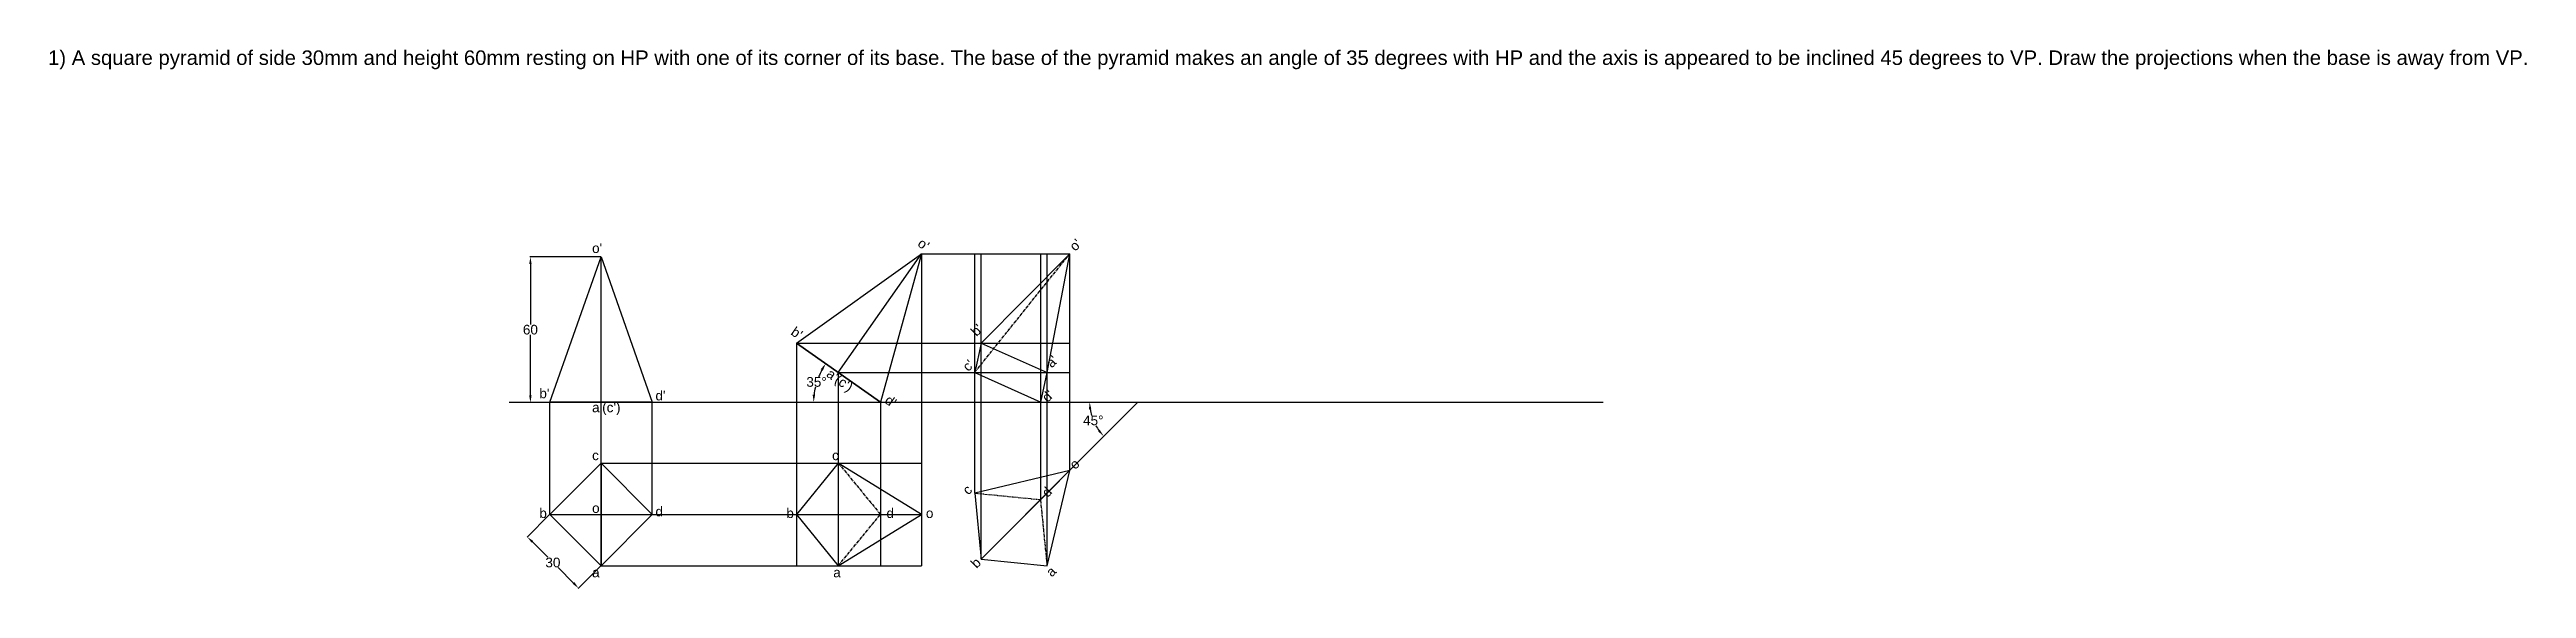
# Model space of a CAD drawing. Header units: inches. Extents: x -14 to 1800, y -196 to 29.
# Drawn here: x -14 to 1009, y -196 to 27 of the extents above; entities that cross this region are included whole.
import ezdxf

# ---------------------------------------------------------------- set-up
doc = ezdxf.new("R2010")
doc.units = ezdxf.units.IN
doc.header["$MEASUREMENT"] = 0
doc.linetypes.add('CENTER', pattern=[2, 1.25, -0.25, 0.25, -0.25])
doc.styles.get("Standard").update_dxf_attribs({"font": 'arial.ttf'})
doc.dimstyles.get("Standard").update_dxf_attribs({"dimtxt": 4, "dimasz": 3, "dimexe": 0.18, "dimexo": 0.0625, "dimgap": 0.09, "dimtad": 0, "dimtih": 1, "dimtoh": 1, "dimdec": 0, "dimzin": 0, "dimdsep": 46, "dimtxsty": 'Standard', "dimcen": 0.09, "dimadec": 0, "dimazin": 0, "dimtfac": 1, "dimtdec": 0, "dimtofl": 0, "dimtmove": 0, "dimatfit": 3, "dimfxl": 1, "dimtolj": 1, "dimtzin": 0, "dimarcsym": 0})

msp = doc.modelspace()

# ---------------------------------------------------------------- texts
at = {"insert": (-15.1, 26.6), "char_height": 6, "width": 1075.035, "attachment_point": 1}
msp.add_mtext('1) A square pyramid of side 30mm and height 60mm resting on HP with one of its corner of its base. The base of the pyramid makes an angle of 35 degrees with HP and the axis is appeared to be inclined 45 degrees to VP. Draw the projections when the base is away from VP.', dxfattribs=at)
at = {"char_height": 4, "attachment_point": 1}
for s, insert, rotation in [("o'", (406.7, -53.8), 45), ("o'", (346.3, -50.7), 325), ("b'", (293.9, -87.3), 325), ("b'", (365.9, -89), 45), ("c'", (362.5, -103.5), 45), ("a'", (397, -102), 45), ("a'(c')", (308.6, -104.6), 325), ("d'", (332.7, -115.5), 325), ("d'", (395.3, -116.2), 45), ('o', (406.7, -144), 45), ('d', (395.3, -155.5), 45), ('c', (362.5, -154.5), 45), ('b', (365.9, -184.8), 45), ('a', (397, -188.4), 45)]:
    msp.add_mtext_dynamic_manual_height_columns(s, width=11.061, gutter_width=20, heights=[0], dxfattribs=dict(at, insert=insert, rotation=rotation))
for s, insert in [("o'", (209.8, -53.1)), ("o'", (209.8, -53.1)), ("o'", (209.8, -53.1)), ("o'", (209.8, -53.1)), ("b'", (188, -113.1)), ("b'", (188, -113.1)), ("b'", (188, -113.1)), ("b'", (188, -113.1)), ("a'(c')", (209.8, -118.9)), ("a'(c')", (209.8, -118.9)), ("a'(c')", (209.8, -118.9)), ("a'(c')", (209.8, -118.9)), ("d'", (236, -114)), ("d'", (236, -114)), ("d'", (236, -114)), ("d'", (236, -114)), ('c', (209.8, -138.7)), ('c', (309, -138.7)), ('b', (188, -162.6)), ('o', (209.8, -160.5)), ('d', (236, -161.9)), ('b', (290.1, -162.6)), ('d', (331.5, -162.6)), ('o', (347.8, -162.6)), ('a', (209.8, -187.1)), ('a', (309.5, -187.1))]:
    msp.add_mtext_dynamic_manual_height_columns(s, width=11.061, gutter_width=20, heights=[0], dxfattribs=dict(at, insert=insert))

# ---------------------------------------------------------------- blocks, each defined once
blk = doc.blocks.new('*D3')
at = {"color": 0, "lineweight": -2, "transparency": 16777216}
for p, q in [((192.2, -165.2), (182.9, -174.5)), ((185.2, -176.5), (191.5, -182.8)), ((202.1, -193.5), (195.8, -187.1)), ((213.4, -186.4), (204.1, -195.7))]:
    blk.add_line(p, q, dxfattribs=at)
at = {"color": 0, "transparency": 16777216}
for points in [[(185.5, -176.1), (184.8, -176.8), (183, -174.4)], [(202.5, -193.1), (201.8, -193.8), (204.2, -195.6)]]:
    blk.add_solid(points, dxfattribs=at)
at = {"layer": 'Defpoints', "color": 0, "transparency": 16777216}
for p in [(192.3, -165.1), (213.5, -186.3), (204.2, -195.6)]:
    blk.add_point(p, dxfattribs=at)
at = {"color": 0, "transparency": 16777216, "insert": (193.6, -185), "char_height": 4, "attachment_point": 5}
blk.add_mtext('\\A1;30', dxfattribs=at)
blk = doc.blocks.new('*D4')
at = {"color": 0, "lineweight": -2, "transparency": 16777216}
for p, q in [((213.4, -58.7), (184.1, -58.7)), ((184.3, -61.7), (184.3, -86.7)), ((184.3, -115.9), (184.3, -90.9)), ((213.4, -118.9), (184.1, -118.9))]:
    blk.add_line(p, q, dxfattribs=at)
at = {"color": 0, "transparency": 16777216}
for points in [[(183.8, -61.7), (184.8, -61.7), (184.3, -58.7)], [(183.8, -115.9), (184.8, -115.9), (184.3, -118.9)]]:
    blk.add_solid(points, dxfattribs=at)
at = {"layer": 'Defpoints', "color": 0, "transparency": 16777216}
for p in [(184.3, -58.7), (213.5, -58.7), (213.5, -118.9)]:
    blk.add_point(p, dxfattribs=at)
at = {"color": 0, "transparency": 16777216, "insert": (184.3, -88.8), "char_height": 4, "attachment_point": 5}
blk.add_mtext('\\A1;60', dxfattribs=at)
blk = doc.blocks.new('*D5')
at = {"color": 0, "lineweight": -2, "transparency": 16777216}
for start, end in [(167.0834, 173.7799), (151.2201, 157.7976)]:
    blk.add_arc((329, -118.7), 27.6, start, end, dxfattribs=at)
at = {"color": 0, "transparency": 16777216}
for points in [[(304.3, -105.1), (305.2, -105.7), (306.4, -102.8)], [(302, -115.7), (301, -115.7), (301.4, -118.7)]]:
    blk.add_solid(points, dxfattribs=at)
at = {"layer": 'Defpoints', "color": 0, "transparency": 16777216}
for p in [(294.3, -94.4), (303.6, -107.8), (175.5, -118.7), (329, -118.7), (627.8, -118.7)]:
    blk.add_point(p, dxfattribs=at)
at = {"color": 0, "transparency": 16777216, "insert": (302.6, -110.4), "char_height": 4, "attachment_point": 5}
blk.add_mtext('\\A1;35°', dxfattribs=at)
blk = doc.blocks.new('*D6')
at = {"color": 0, "lineweight": -2, "transparency": 16777216}
for start, end in [(188.6489, 196.0642), (209.3582, 216.4513)]:
    blk.add_arc((435.4, -118.7), 19.9, start, end, dxfattribs=at)
at = {"color": 0, "transparency": 16777216}
for points in [[(415.2, -121.7), (416.2, -121.7), (415.5, -118.7)], [(419.7, -130.2), (419, -130.8), (421.3, -132.8)]]:
    blk.add_solid(points, dxfattribs=at)
at = {"layer": 'Defpoints', "color": 0, "transparency": 16777216}
for p in [(175.5, -118.7), (435.4, -118.7), (627.8, -118.7), (416.2, -123.9), (370.7, -183.6)]:
    blk.add_point(p, dxfattribs=at)
at = {"color": 0, "transparency": 16777216, "insert": (417, -126.3), "char_height": 4, "attachment_point": 5}
blk.add_mtext('\\A1;45°', dxfattribs=at)

# ---------------------------------------------------------------- dimensions: what is measured, and where the dimension line sits
dim = msp.add_linear_dim(base=(184.3, -58.7), p1=(213.5, -118.9), p2=(213.5, -58.7), angle=90, dimstyle='Standard')
dim.commit()
dim.dimension.update_dxf_attribs({"geometry": '*D4', "text_midpoint": (184.3, -88.8)})
for base, line1, line2, picture, middle in [((303.6, -107.8), ((329, -118.7), (294.3, -94.4)), ((175.5, -118.7), (627.8, -118.7)), '*D5', (302.6, -110.4)), ((416.2, -123.9), ((175.5, -118.7), (627.8, -118.7)), ((370.7, -183.6), (435.4, -118.7)), '*D6', (417, -126.3))]:
    dim = msp.add_angular_dim_2l(base=base, line1=line1, line2=line2, dimstyle='Standard')
    dim.commit()
    dim.dimension.update_dxf_attribs({"geometry": picture, "text_midpoint": middle})
dim = msp.add_aligned_dim(p1=(192.3, -165.1), p2=(213.5, -186.3), distance=-13.1, dimstyle='Standard')
dim.commit()
dim.dimension.update_dxf_attribs({"geometry": '*D3', "text_midpoint": (193.6, -185)})

# ---------------------------------------------------------------- linework, layer by layer
for p, q in [((192.3, -118.7), (213.5, -58.7)), ((192.3, -118.7), (213.5, -58.7)), ((192.3, -118.7), (213.5, -58.7)), ((213.5, -118.7), (213.5, -58.7)), ((213.5, -58.7), (234.7, -118.7)), ((213.5, -118.7), (213.5, -58.7)), ((213.5, -58.7), (234.7, -118.7)), ((213.5, -118.7), (213.5, -58.7)), ((213.5, -58.7), (234.7, -118.7)), ((346, -57.4), (346, -186.3)), ((346, -57.4), (407.3, -57.4)), ((368, -156.3), (368, -57.4)), ((370.7, -183.6), (370.7, -57.4)), ((395.3, -159), (395.3, -57.4)), ((398, -186.3), (398, -57.4)), ((407.3, -147), (407.3, -57.4)), ((294.3, -94.4), (329, -118.7)), ((294.3, -94.4), (294.3, -186.3)), ((294.3, -94.4), (407.3, -94.4)), ((311.6, -106.5), (311.6, -186.3)), ((311.6, -106.5), (407.3, -106.5)), ((175.5, -118.7), (627.8, -118.7)), ((192.3, -165.1), (192.3, -118.7)), ((192.3, -118.7), (234.7, -118.7)), ((234.7, -118.7), (192.3, -118.7)), ((192.3, -118.7), (234.7, -118.7)), ((234.7, -118.7), (192.3, -118.7)), ((192.3, -118.7), (234.7, -118.7)), ((234.7, -118.7), (192.3, -118.7)), ((192.3, -118.7), (234.7, -118.7)), ((213.5, -186.3), (213.5, -118.7)), ((234.7, -165.1), (234.7, -118.7)), ((329, -118.7), (329, -186.3)), ((370.7, -183.6), (435.4, -118.7)), ((213.5, -143.9), (346, -143.9)), ((192.3, -165.1), (234.7, -165.1)), ((234.7, -165.1), (346, -165.1)), ((213.5, -186.3), (346, -186.3))]:
    msp.add_line(p, q)
at = {"lineweight": 30}
for p, q in [((192.3, -118.7), (213.5, -58.7)), ((213.5, -118.7), (213.5, -58.7)), ((213.5, -58.7), (234.7, -118.7)), ((294.3, -94.4), (346, -57.4)), ((311.6, -106.5), (346, -57.4)), ((346, -57.4), (329, -118.7)), ((407.3, -57.4), (370.7, -94.4)), ((398, -106.5), (407.3, -57.4)), ((329, -118.7), (294.3, -94.4)), ((370.7, -94.4), (368, -106.5)), ((370.7, -94.4), (398, -106.5)), ((368, -106.5), (395.3, -118.7)), ((395.3, -118.7), (398, -106.5)), ((234.7, -118.7), (192.3, -118.7)), ((213.5, -143.9), (192.3, -165.1)), ((234.7, -165.1), (213.5, -143.9)), ((213.5, -143.9), (213.5, -186.3)), ((311.6, -143.9), (294.3, -165.1)), ((346, -165.1), (311.6, -143.9)), ((407.3, -147), (368, -156.3)), ((370.7, -183.6), (407.1, -147)), ((398, -186.3), (407.3, -147)), ((368, -156.3), (370.7, -183.6)), ((192.3, -165.1), (213.5, -186.3)), ((192.3, -165.1), (234.7, -165.1)), ((213.5, -186.3), (234.7, -165.1)), ((294.3, -165.1), (311.6, -186.3)), ((294.3, -165.1), (346, -165.1)), ((311.6, -186.3), (346, -165.1)), ((370.7, -183.6), (398, -186.3))]:
    msp.add_line(p, q, dxfattribs=at)
at = {"linetype": 'CENTER'}
for p, q in [((368, -106.4), (407.3, -57.4)), ((311.6, -143.9), (311.6, -186.3)), ((311.6, -143.9), (329, -165.1)), ((368, -156.3), (395.3, -159)), ((398, -186.3), (395.3, -159)), ((311.6, -186.3), (329, -165.1))]:
    msp.add_line(p, q, dxfattribs=at)

msp.set_redraw_order([(e.dxf.handle, doc.entitydb.next_handle()) for e in msp.query("TEXT MTEXT ATTDEF DIMENSION ARC_DIMENSION")])  # texts and dimensions are drawn at this point

doc.saveas('drawing.dxf')
